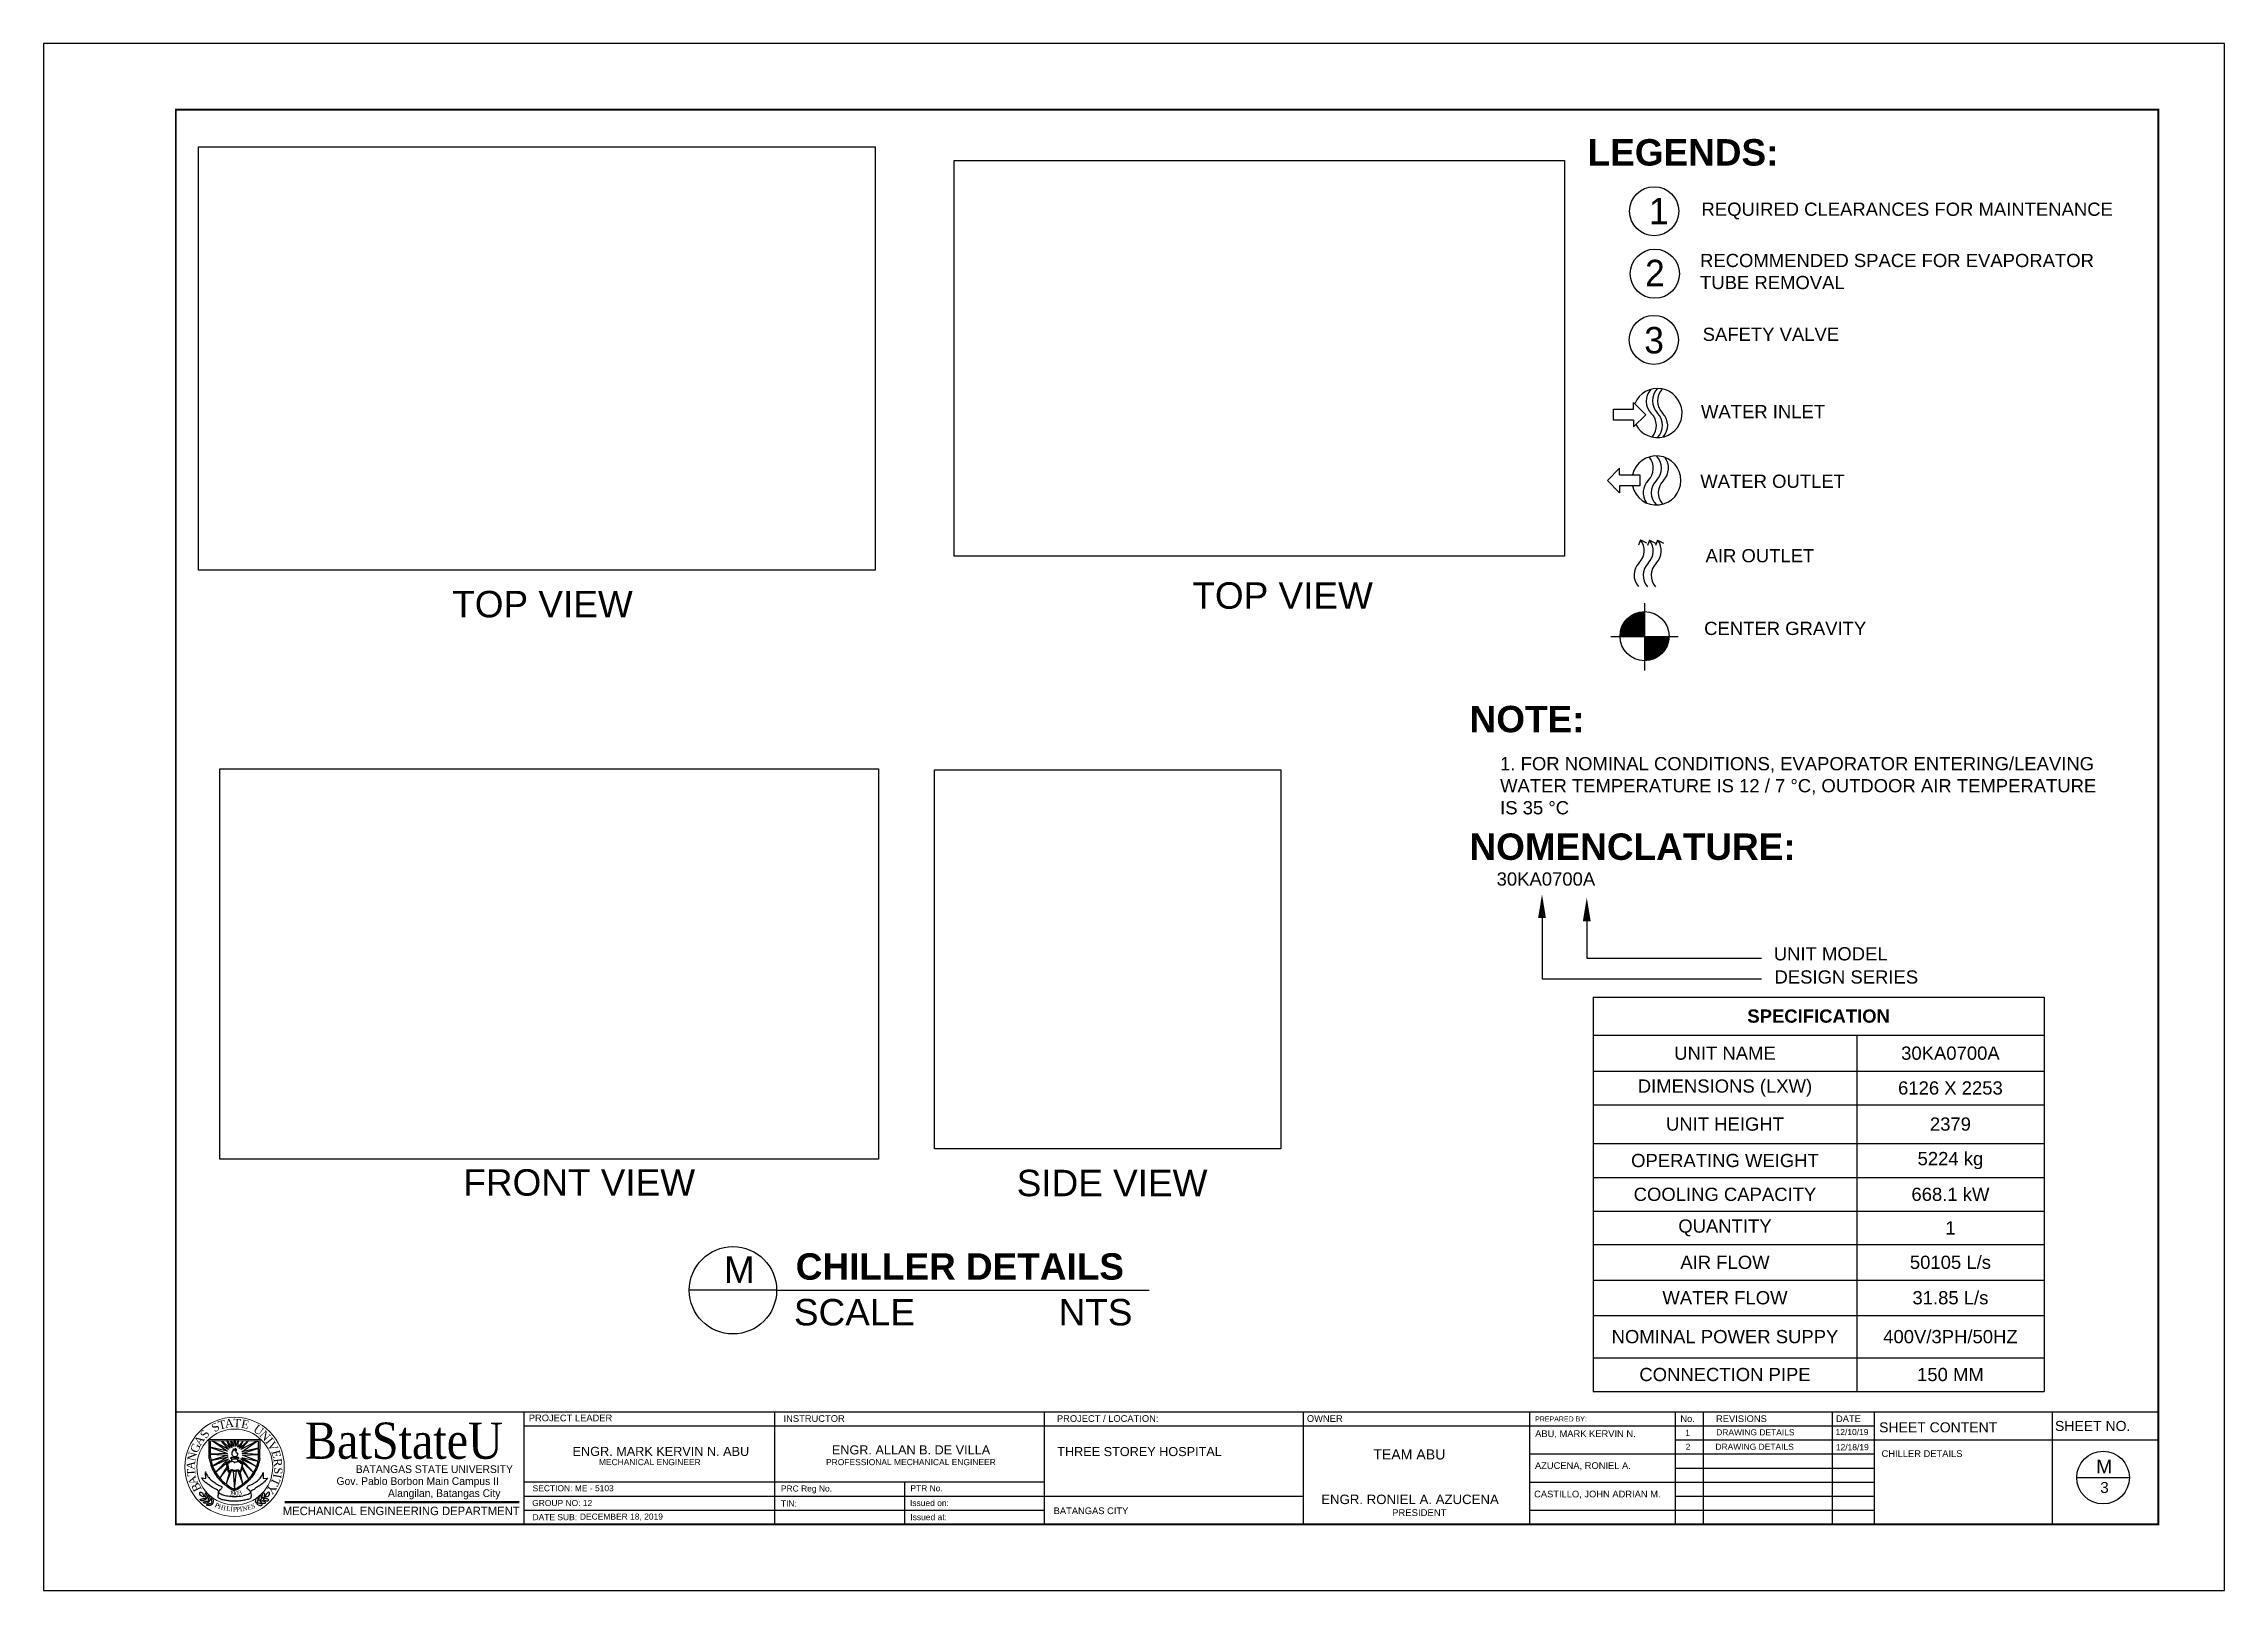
# Model space of a CAD drawing. Header units: inches. Extents: x 25 to 41.5, y 7 to 18.7.
import ezdxf
from ezdxf import colors
from ezdxf.entities.mleader import LeaderData, LeaderLine
from ezdxf.enums import TextEntityAlignment as Align
from ezdxf.math import Vec2, Vec3

# ---------------------------------------------------------------- set-up
doc = ezdxf.new("R2010")
doc.units = ezdxf.units.IN
doc.header["$MEASUREMENT"] = 0
for name, color, linetype in [('.1', 1, 'Continuous'), ('SHEET', 3, 'Continuous'), ('text', 7, 'Continuous'), ('WALL', 2, 'Continuous')]:
    doc.layers.add(name, color=color, linetype=linetype)
doc.layers.add('stair', color=134, linetype='Continuous', lineweight=0)
doc.layers.add('texts', color=2, linetype='Continuous', lineweight=18)
doc.styles.add('arial', font='arial.ttf')
doc.styles.add('CGOTHIC', font='GOTHIC.TTF')
doc.styles.add('GARAMOND', font='GARA.TTF')
picture_1 = doc.add_image_def('image1.png', size_in_pixel=(1247, 739))
picture_2 = doc.add_image_def('image2.png', size_in_pixel=(951, 595))
picture_3 = doc.add_image_def('image3.png', size_in_pixel=(496, 543))
picture_4 = doc.add_image_def('image4.png', size_in_pixel=(1120, 726))

msp = doc.modelspace()

# ---------------------------------------------------------------- texts
at = {"lineweight": 25, "insert": (36.65141615968012, 17.95686538709987), "char_height": 0.2, "attachment_point": 1, "style": 'arial'}
msp.add_mtext_dynamic_manual_height_columns('\\pt1.6;{\\fArial|b1|i0|c0|p34;LEGENDS:}', width=2.883156995807582, gutter_width=1, heights=[0], dxfattribs=at)
at = {"char_height": 0.2, "attachment_point": 1}
for s, width, insert in [('1', 0.5671678157688689, (37.11531388978447, 17.5125732665883)), ('2', 0.5327453635911468, (37.08614783319358, 17.04405984128007)), ('3', 0.7329607895416643, (37.07979127886881, 16.5358715001719))]:
    msp.add_mtext_dynamic_manual_height_columns(s, width=width, gutter_width=1, heights=[0], dxfattribs=dict(at, insert=insert))
at = {"attachment_point": 1, "style": 'arial'}
for s, width, insert, char_height in [('TOP VIEW', 1.456702337466169, (28.06082627718064, 14.53968746164035), 0.2), ('TOP VIEW', 1.456702337466169, (33.66083284999898, 14.60469770641813), 0.2), ('{\\fArial|b1|i0|c0|p34;NOTE:}', 0.9780261118344669, (35.75861298659722, 13.67009069903527), 0.2), ('\\A1;1. FOR NOMINAL CONDITIONS, EVAPORATOR ENTERING/LEAVING WATER TEMPERATURE IS 12 / 7 °C, OUTDOOR AIR TEMPERATURE IS 35 °C', 4.622287552997136, (35.98930149704677, 13.28262406498204), 0.1), ('{\\fArial|b1|i0|c0|p34;NOMENCLATURE:}', 0.9780261118344669, (35.75751014140055, 12.70490875184758), 0.2), ('30KA0700A', 0.6892277318010542, (35.9629236462513, 12.41026896300516), 0.1), ('UNIT MODEL', 2.471238590349316, (38.05985413226723, 11.84453514041566), 0.1), ('DESIGN SERIES', 2.471238590349316, (38.06531946668469, 11.66937497251373), 0.1), ('FRONT VIEW', 1.881223499175036, (28.14497046818852, 10.16500078439397), 0.2), ('SIDE VIEW', 1.456702337466169, (32.33153837989587, 10.16085296136251), 0.2), ('M', 0.03855321050775729, (30.11681105525346, 9.5052731661699), 0.2), ('{\\fArial|b1|i0|c0|p34;CHILLER DETAILS}', 2.594544892920311, (30.6598398942001, 9.529353618813147), 0.2), ('SCALE              NTS', 2.889607136853158, (30.64620684101786, 9.183506287194447), 0.2)]:
    msp.add_mtext_dynamic_manual_height_columns(s, width=width, gutter_width=1, heights=[0], dxfattribs=dict(at, insert=insert, char_height=char_height))
at = {"attachment_point": 1}
for s, insert, char_height, width, rotation in [('{\\fTimes New Roman|b0|i0|c0|p18;\\C1;T}', (26.28312500479075, 8.255624846610417), 0.06268075520643704, 4.931909760167424, 14.447989898607071), ('{\\fTimes New Roman|b0|i0|c0|p18;\\C1;A}', (26.33682963917869, 8.271741800712775), 0.06268075520643704, 4.931909760167425, 5.718517234941527), ('{\\fTimes New Roman|b0|i0|c0|p18;\\C1;T}', (26.40600033276297, 8.277510895141617), 0.06268075520643704, 0.05306801140137997, 356.815033537973), ('{\\fTimes New Roman|b0|i0|c0|p18;\\C1;E}', (26.4719190328031, 8.27272628358422), 0.06268075520643704, 4.931909760167424, 348.69044875446565), ('{\\fTimes New Roman|b0|i0|c0|p18;\\C1;G}', (26.0746616091829, 8.038671441262736), 0.06268075520643704, 4.931909760167425, 65.9347442672965), ('{\\fTimes New Roman|b0|i0|c0|p18;\\C1;A}', (26.10202128187217, 8.102976381967537), 0.06268075520643704, 4.931909760167425, 56.11039181025814), ('{\\fTimes New Roman|b0|i0|c0|p18;\\C1;S}', (26.14777076776755, 8.15730559825316), 0.06268075520643704, 4.931909760167425, 56.11039181025814), ('{\\fTimes New Roman|b0|i0|c0|p18;\\C1;S}', (26.23064422488534, 8.226246794989933), 0.06268075520643704, 4.931909760167424, 33.231794366287936), ('{\\fTimes New Roman|b0|i0|c0|p18;\\C1;U}', (26.5869365418435, 8.23806999222164), 0.06268075520643704, 4.931909760167424, 323.5012554582918), ('{\\fTimes New Roman|b0|i0|c0|p18;\\C1;N}', (26.64288495400007, 8.1953191865898), 0.06268075520643704, 4.931909760167425, 314.1356361302323), ('{\\fTimes New Roman|b0|i0|c0|p18;\\C1;I}', (26.6927725545807, 8.143126493270628), 0.06268075520643704, 4.931909760167425, 308.6454006477478), ('{\\fTimes New Roman|b0|i0|c0|p18;\\C1;V}', (26.71462080735188, 8.11500857161569), 0.06268075520643704, 4.931909760167424, 298.2001729969106), ('{\\fTimes New Roman|b0|i0|c0|p18;\\C1;A}', (26.04900024465684, 7.893630995422299), 0.06268075520643704, 4.931909760167425, 85.53704899705247), ('{\\fTimes New Roman|b0|i0|c0|p18;\\C1;N}', (26.05410556242265, 7.96584209443732), 0.06268075520643704, 4.931909760167425, 77.56161187675723), ('{\\fTimes New Roman|b0|i0|c0|p18;\\C1;E}', (26.75194710481543, 8.046593989063112), 0.06268075520643704, 4.931909760167424, 285.47867801445466), ('{\\fTimes New Roman|b0|i0|c0|p18;\\C1;R}', (26.76989898389076, 7.981506462978459), 0.06268075520643704, 4.931909760167424, 276.199548083418), ('{\\fTimes New Roman|b0|i0|c0|p18;\\C1;T}', (26.05743436120275, 7.840286940668179), 0.06268075520643704, 4.931909760167424, 94.26652166071801), ('{\\fTimes New Roman|b0|i0|c0|p18;\\C1;A}', (26.07974754647563, 7.768387762477673), 0.06268075520643704, 4.931909760167425, 110.36672786369311), ('{\\fTimes New Roman|b0|i0|c0|p18;\\C1;B}', (26.10992599919206, 7.717535189114969), 0.06268075520643704, 4.931909760167425, 115.18408197048826), ('{\\fTimes New Roman|b0|i0|c0|p18;\\C1;Y}', (26.73801075546345, 7.754862358912405), 0.06268075520643704, 4.931909760167424, 237.49397808523273), ('{\\fTimes New Roman|b0|i0|c0|p18;\\C1;T}', (26.76301947955704, 7.813311111582706), 0.06268075520643704, 4.931909760167424, 245.97798613378282), ('{\\fTimes New Roman|b0|i0|c0|p18;\\C1;I}', (26.77082840686086, 7.853916613519104), 0.06268075520643704, 4.931909760167425, 259.81080118950536), ('{\\fTimes New Roman|b0|i0|c0|p18;\\C1;S}', (26.77776050949257, 7.908048194716102), 0.06268075520643704, 4.931909760167424, 266.0585725361012), ('{\\fTimes New Roman|b0|i0|c0|p18;\\C1;P}', (26.27533700071405, 7.644577946910303), 0.03510122291560476, 4.931909760167424, 333.24497493074), ('{\\fTimes New Roman|b0|i0|c0|p18;\\C1;P}', (26.27631286603884, 7.644577946910303), 0.03510122291560476, 4.931909760167424, 333.24497493074), ('{\\fTimes New Roman|b0|i0|c0|p18;\\C1;H}', (26.29731206265734, 7.632165909969771), 0.03510122291560473, 4.931909760167424, 342.3689301798386), ('{\\fTimes New Roman|b0|i0|c0|p18;\\C1;I}', (26.333072861208, 7.620560653781567), 0.03510122291560473, 4.931909760167424, 350.74463181541375), ('{\\fTimes New Roman|b0|i0|c0|p18;\\C1;L}', (26.35471430605031, 7.617344578427364), 0.03510122291560473, 4.931909760167424, 350.69674362398143), ('{\\fTimes New Roman|b0|i0|c0|p18;\\C1;1}', (26.37868080475647, 7.734965746814154), 0.03510122291560473, 4.931909760167424, 350.69674362398143), ('{\\fTimes New Roman|b0|i0|c0|p18;\\C1;I}', (26.38397400403647, 7.611850376200763), 0.03510122291560473, 4.931909760167424, 357.8325323784422), ('{\\fTimes New Roman|b0|i0|c0|p18;\\C1;9}', (26.39225828185141, 7.731354748911585), 0.03510122291560476, 4.931909760167424, 359.89651961375097), ('{\\fTimes New Roman|b0|i0|c0|p18;\\C1;P}', (26.40159743763053, 7.61022834228207), 0.03510122291560476, 4.931909760167424, 359.89651961375097), ('{\\fTimes New Roman|b0|i0|c0|p18;\\C1;0}', (26.41828016183291, 7.730627963465381), 0.03510122291560476, 4.931909760167424, 359.89651961375097), ('{\\fTimes New Roman|b0|i0|c0|p18;\\C1;P}', (26.42374791400272, 7.609086420029925), 0.03510122291560476, 4.931909760167424, 7.5161810282442945), ('{\\fTimes New Roman|b0|i0|c0|p18;\\C1;3}', (26.4372568530078, 7.731043083938502), 0.03510122291560471, 4.93190976016742, 14.572685391935558), ('{\\fTimes New Roman|b0|i0|c0|p18;\\C1;I}', (26.45058916048271, 7.61035287512685), 0.03510122291560473, 4.931909760167424, 9.039111674845223), ('{\\fTimes New Roman|b0|i0|c0|p18;\\C1;N}', (26.46868411122597, 7.611944147757626), 0.03510122291560473, 4.93190976016742, 12.924469197241864), ('{\\fTimes New Roman|b0|i0|c0|p18;\\C1;E}', (26.50570993039929, 7.621287032897371), 0.03510122291560471, 4.93190976016742, 14.572685391935558), ('{\\fTimes New Roman|b0|i0|c0|p18;\\C1;S}', (26.53547589253236, 7.629866718994421), 0.03510122291560471, 4.93190976016742, 14.572685391935558)]:
    msp.add_mtext(s, dxfattribs=dict(at, insert=insert, char_height=char_height, width=width, rotation=rotation))
at = {"color": 250, "linetype": 'Continuous', "lineweight": 0, "insert": (26.77859409714549, 7.612387380220937), "char_height": 0.06382659808963995, "width": 1.94884296403582, "attachment_point": 1}
msp.add_mtext('{\\fCentury Gothic|b0|i0|c0|p34;\\C7;MECHANICAL ENGINEERING DEPARTMENT}', dxfattribs=at)
at = {"layer": 'SHEET', "color": 1, "style": 'arial'}
for s, height, p in [('M', 0.1037299659897135, (40.49955098753577, 7.863382728826579)), ('3', 0.08298397279177079, (40.52965014082116, 7.716017119685475))]:
    msp.add_text(s, height=height, dxfattribs=at).set_placement(p)
at = {"layer": 'text'}
for s, height, style, width, p in [('BatStateU', 0.2742873829948375, 'GARAMOND', 0.9999999927252612, (27.69510706218108, 7.974709588884124)), ('BATANGAS STATE UNIVERSITY', 0.05838356497347613, 'CGOTHIC', 0.999999992725142, (27.92547982293814, 7.867250883140954)), ('Gov. Pablo Borbon Main Campus II', 0.05838356497347613, 'CGOTHIC', 0.999999992725142, (27.79931543655545, 7.776651216805007)), ('Alangilan, Batangas City', 0.05838356497347613, 'CGOTHIC', 0.999999992725142, (28.00010101547747, 7.685388486294059))]:
    msp.add_text(s, height=height, dxfattribs=dict(at, style=style, width=width)).set_placement(p, align=Align.CENTER)
at = {"layer": 'text', "style": 'arial'}
for s, height, p in [('PROJECT LEADER', 0.05054, (28.64009192305144, 8.258518538780308)), ('INSTRUCTOR', 0.0505293901542983, (30.56782109200054, 8.254018266176999)), ('PROJECT / LOCATION:', 0.0505293901542983, (32.63582973229046, 8.254018266176999)), ('PROJECT / LOCATION:', 0.0505293901542983, (32.63582973229046, 8.254018266176999)), ('PROJECT / LOCATION:', 0.0505293901542983, (32.63582973229046, 8.254018266176999)), ('OWNER', 0.0505293901542983, (34.52731870906024, 8.254018266176999)), ('PREPARED BY: ', 0.03789704261572373, (36.25442955866021, 8.25694845900317)), ('No.', 0.0505293901542983, (37.35285009581122, 8.252723828726047)), ('REVISIONS', 0.0505293901542983, (37.62298302094774, 8.252723828726047)), ('DATE', 0.0505293901542983, (38.53066952131763, 8.252723828726047)), ('SHEET CONTENT', 0.07579408523144746, (38.85686580391649, 8.174730459209329)), ('SHEET NO.', 0.07579408523144746, (40.18760328751165, 8.185253193427442)), ('ABU, MARK KERVIN N.', 0.0505293901542983, (36.25442955866021, 8.139170219122306)), ('1', 0.04571391839654353, (37.39034993142431, 8.148145672053715)), ('2', 0.04571391839654353, (37.39339017654278, 8.042524050698153)), ('DRAWING DETAILS', 0.04571391839654353, (37.618696747309, 8.042842577165928)), ('DRAWING DETAILS', 0.04571391839654353, (37.62440157507444, 8.152069984199613)), ('12/10/19', 0.04571391839654353, (38.52768675006277, 8.153880281040244)), ('12/18/19', 0.04571391839654353, (38.52980992251977, 8.039785544835837)), ('ENGR. MARK KERVIN N. ABU', 0.0685708775948153, (28.97155690854544, 7.996434883147217)), ('MECHANICAL ENGINEER', 0.04571391839654353, (29.17043192386774, 7.926488234465054)), ('PROFESSIONAL MECHANICAL ENGINEER', 0.04571391839654353, (30.88919915654407, 7.926488234465054)), ('ENGR. ALLAN B. DE VILLA', 0.0685708775948153, (30.93331788932716, 8.007666338920657)), ('THREE STOREY HOSPITAL', 0.0685708775948153, (32.63831019269393, 7.995032620603795)), ('TEAM ABU', 0.07642200422795856, (35.02934217410967, 7.969419074940205)), ('AZUCENA, RONIEL A.', 0.0505293901542983, (36.25296205283868, 7.897917373240189)), ('CHILLER DETAILS', 0.0505293901542983, (38.87540048814395, 7.988449270933742)), ('SECTION: ME - 5103', 0.04571391839654353, (28.66906254307747, 7.729121487264237)), ('PRC Reg No.', 0.04571391839654353, (30.54767956505367, 7.726912070315151)), ('PTR No.', 0.04571391839654353, (31.5273379122753, 7.729121487264351)), ('GROUP NO: 12', 0.04571391839654353, (28.66599145535707, 7.617254402870557)), ('TIN:', 0.04571391839654353, (30.54767956505913, 7.613487212893901)), ('Issued on:', 0.04571391839654353, (31.52426682455513, 7.617254402870444)), ('BATANGAS CITY', 0.0505293901542983, (32.61132048519181, 7.556075096452886)), ('ENGR. RONIEL A. AZUCENA', 0.07153099595736923, (34.63567066393267, 7.632075436791737)), ('PRESIDENT', 0.05150231708930585, (35.17184882860766, 7.541601228451427)), ('CASTILLO, JOHN ADRIAN M.', 0.0505293901542983, (36.24645469549094, 7.68258372222979)), ('DATE SUB:', 0.04571391839654353, (28.66852596075074, 7.510321260422629)), ('DECEMBER 18, 2019', 0.04571391839654353, (29.02696386476674, 7.514711566807577)), ('Issued at:', 0.04571391839654353, (31.52683658912662, 7.510321260422515))]:
    msp.add_text(s, height=height, dxfattribs=at).set_placement(p)
at = {"layer": 'text', "char_height": 0.1, "attachment_point": 1, "style": 'arial'}
for s, insert in [('REQUIRED CLEARANCES FOR MAINTENANCE ', (37.5132987561054, 17.47672712299791)), ('RECOMMENDED SPACE FOR EVAPORATOR \\PTUBE REMOVAL', (37.50199635890884, 17.08907760208265)), ('SAFETY VALVE', (37.52206477803227, 16.53068773310592)), ('WATER INLET', (37.50910444450125, 15.94552397080915)), ('WATER OUTLET', (37.50387701936018, 15.41909803440396)), ('AIR OUTLET', (37.54340654515216, 14.85596680561589)), ('CENTER GRAVITY', (37.53312367786828, 14.3060247031559))]:
    msp.add_mtext_dynamic_manual_height_columns(s, width=4.481177210313064, gutter_width=1, heights=[0], dxfattribs=dict(at, insert=insert))

# ---------------------------------------------------------------- blocks, each defined once
blk = doc.blocks.new('*T8')
at = {"color": 0, "linetype": 'ByBlock', "lineweight": -2, "transparency": 16777216}
for p, q in [((0, 0), (3.411524582857126, 0)), ((0, 0), (0, -2.981718224724281)), ((3.411524582857126, 0), (3.411524582857126, -2.981718224724281)), ((0, -0.2876759577291814), (3.411524582857126, -0.2876759577291814)), ((1.994503112604733, -0.2876759577291814), (1.994503112604733, -2.981718224724281)), ((0, -0.5607889029125346), (3.411524582857126, -0.5607889029125346)), ((0, -0.8141222362458684), (3.411524582857126, -0.8141222362458684)), ((0, -1.107227760392448), (3.411524582857126, -1.107227760392448)), ((0, -1.365334779380641), (3.411524582857126, -1.365334779380641)), ((0, -1.618668112713975), (3.411524582857126, -1.618668112713975)), ((0, -1.872001446047308), (3.411524582857126, -1.872001446047308)), ((0, -2.140386916876908), (3.411524582857126, -2.140386916876908)), ((0, -2.408338044016604), (3.411524582857126, -2.408338044016604)), ((0, -2.728384891390947), (3.411524582857126, -2.728384891390947)), ((0, -2.981718224724281), (3.411524582857126, -2.981718224724281))]:
    blk.add_line(p, q, dxfattribs=at)
at = {"color": 0, "transparency": 16777216, "char_height": 0.1, "attachment_point": 5, "style": 'arial'}
for s, insert, width in [('{\\fArial|b1|i0|c0|p34;SPECIFICATION}', (1.70576229142857, -0.1438379788645907), 3.291524582857126), ('UNIT NAME', (0.9972515563023734, -0.424232430320858), 1.874503112604732), ('30KA0700A', (2.703013847730929, -0.424232430320858), 1.297021470252393), ('DIMENSIONS (LXW)', (0.9972515563023734, -0.6874555695792015), 1.874503112604732), ('6126 X 2253', (2.703013847730929, -0.6874555695792015), 1.297021470252393), ('UNIT HEIGHT', (0.9972515563023734, -0.960674998319158), 1.874503112604732), ('2379', (2.703013847730929, -0.960674998319158), 1.297021470252393), ('OPERATING WEIGHT', (0.9972515563023734, -1.236281269886545), 1.874503112604732), ('5224 kg', (2.703013847730929, -1.236281269886545), 1.297021470252393), ('COOLING CAPACITY', (0.9972515563023734, -1.492001446047309), 1.874503112604732), ('668.1 kW', (2.703013847730929, -1.492001446047309), 1.297021470252393), ('QUANTITY', (0.9972515563023734, -1.745334779380642), 1.874503112604732), ('1', (2.703013847730929, -1.745334779380642), 1.297021470252393), ('AIR FLOW', (0.9972515563023734, -2.00619418146211), 1.874503112604732), ('50105 L/s', (2.703013847730929, -2.00619418146211), 1.297021470252393), ('WATER FLOW', (0.9972515563023734, -2.274362480446758), 1.874503112604732), ('31.85 L/s', (2.703013847730929, -2.274362480446758), 1.297021470252393), ('NOMINAL POWER SUPPY', (0.9972515563023734, -2.568361467703776), 1.874503112604732), ('400V/3PH/50HZ', (2.703013847730929, -2.568361467703776), 1.297021470252393), ('CONNECTION PIPE', (0.9972515563023734, -2.855051558057616), 1.874503112604732), ('150 MM', (2.703013847730929, -2.855051558057616), 1.297021470252393)]:
    blk.add_mtext(s, dxfattribs=dict(at, insert=insert, width=width))

# ---------------------------------------------------------------- hatches: boundary and pattern name
at = {"true_color": 0x000000}
h = msp.add_hatch(color=18, dxfattribs=at)
h.dxf.hatch_style = 1
h.paths.add_polyline_path([(37.08213389839511, 14.38276276010414, 0.4142135623730951), (36.89638331422494, 14.19701217593397, 0.005574850203228751), (36.89642949482647, 14.19287043538523), (37.08213389839511, 14.19287043538523)])
h = msp.add_hatch(color=18, dxfattribs=at)
h.dxf.hatch_style = 1
h.paths.add_polyline_path([(37.08213389839511, 14.0112615917638, 0.407697266382397), (37.26783830196376, 14.19287043538523), (37.08213389839511, 14.19287043538523)])

# ---------------------------------------------------------------- linework, layer by layer
at = {"layer": '.1', "color": 0}
for p, q in [((41.46921676079415, 18.67930062591266), (24.96921676079415, 18.67930062591266)), ((24.96921676079415, 18.67930062591266), (24.96921676079415, 6.979300625912614)), ((41.46921676079415, 6.979300625912614), (41.46921676079415, 18.67930062591266)), ((24.96921676079415, 6.979300625912614), (41.46921676079415, 6.979300625912614))]:
    msp.add_line(p, q, dxfattribs=at)
at = {"layer": '.1', "linetype": 'Continuous', "ltscale": 0.5}
msp.add_line((30.49921073697243, 8.330321933774243), (30.49921073697243, 7.479300625912614), dxfattribs=at)
for p, q in [((36.84599947866791, 15.91381751624902), (36.99859555470498, 15.91381751624902)), ((36.84599947866791, 15.83105983119945), (36.84599947866791, 15.91381751624902)), ((36.99859555470498, 15.91381751624902), (36.99859555470498, 15.965224911879)), ((36.99859555470498, 15.965224911879), (37.09114715728875, 15.87243867372424)), ((37.09114715728875, 15.87243867372424), (36.99859555470498, 15.78012111337077)), ((36.99859555470498, 15.83105983119945), (36.84599947866791, 15.83105983119945)), ((36.99859555470498, 15.83105983119945), (36.99859555470498, 15.78012111337076)), ((36.80076715355525, 15.37520670927356), (36.89331875613902, 15.46752426962703)), ((36.89331875613902, 15.28242047111879), (36.80076715355525, 15.37520670927356)), ((36.89331875613902, 15.41658555179834), (36.89331875613902, 15.46752426962703)), ((36.89331875613902, 15.41658555179834), (37.04591483217609, 15.41658555179834)), ((37.04591483217609, 15.41658555179834), (37.04591483217609, 15.33382786674877)), ((37.04591483217609, 15.33382786674877), (36.89331875613902, 15.33382786674877)), ((36.89331875613902, 15.33382786674877), (36.89331875613902, 15.28242047111879)), ((37.05078884963554, 14.92662794072388), (37.03531945016775, 14.88549527587168)), ((37.05078884963554, 14.92662794072388), (37.09608917085826, 14.90220876613095)), ((37.11983529730959, 14.92432860308573), (37.10436589784181, 14.88319593823353)), ((37.11983529730959, 14.92432860308573), (37.16513561853231, 14.8999094284928)), ((37.18050424634082, 14.92403420368996), (37.16503484687303, 14.88290153883776)), ((37.18050424634082, 14.92403420368996), (37.22580456756354, 14.89961502909703)), ((37.08213389839511, 14.44797086998125), (37.08213389839511, 13.93777000078921)), ((37.33723433299114, 14.19287043538523), (36.82703346379909, 14.19287043538523)), ((37.00499719588736, 11.76054391918519), (37.9675563710264, 11.76054391918519)), ((36.66627843828829, 11.60631882014106), (37.9675563710264, 11.60631882014106)), ((30.51526580551194, 9.249157207252452), (29.85471887005156, 9.249157207252452)), ((30.51526580551194, 9.249157207252452), (33.33299701281035, 9.249157207252452)), ((26.2228878291549, 7.977506498646548), (26.2228878291549, 8.121538545064581)), ((26.23103395999334, 7.983250818952556), (26.23103395999334, 8.111058583832445)), ((26.36898656527097, 8.045094010622492), (26.24632981299175, 8.111058583832445)), ((26.24632981299175, 8.111058583832445), (26.35996763470126, 8.032475184702193)), ((26.31938269837707, 8.111058583832445), (26.31397154102484, 8.105484854738606)), ((26.31397154102484, 8.105484854738606), (26.36898656527097, 8.045094010622492)), ((26.3789069366681, 8.054107649667898), (26.31938269837707, 8.111058583832445)), ((26.36086957800632, 8.111058583832445), (26.35635986148264, 8.111058583832445)), ((26.35635986148264, 8.111058583832445), (26.3789069366681, 8.054107649667898)), ((26.39243558376126, 8.060417196998841), (26.36086957800632, 8.111058583832445)), ((26.39243558376126, 8.111058583832445), (26.38288765524527, 8.108084502706205)), ((26.38288765524527, 8.108084502706205), (26.39243558376126, 8.060417196998841)), ((26.40596372837791, 8.067628108235098), (26.39243558376126, 8.111058583832445)), ((26.40957150159448, 8.111058583832445), (26.40596372837791, 8.067628108235098)), ((26.42219770290814, 8.111058583832445), (26.40957150159448, 8.111058583832445)), ((26.43843167743859, 8.111058583832445), (26.42219770290814, 8.068529472139275)), ((26.42219770290814, 8.068529472139275), (26.42219770290814, 8.111058583832445)), ((26.47811467045818, 8.111058583832445), (26.43843167743859, 8.062219924808218)), ((26.43843167743859, 8.062219924808218), (26.44474477809382, 8.111058583832445)), ((26.44474477809382, 8.111058583832445), (26.43843167743859, 8.111058583832445)), ((26.51960155008743, 8.111058583832445), (26.45195982205456, 8.053206285762926)), ((26.45195982205456, 8.053206285762926), (26.47811467045818, 8.111058583832445)), ((26.5881447189509, 8.111058583832445), (26.46188069592773, 8.044192646717747)), ((26.46188069592773, 8.044192646717747), (26.51960155008743, 8.111058583832445)), ((26.46819379658365, 8.027067001275427), (26.5881447189509, 8.111058583832445)), ((26.59629738196696, 7.982167418264439), (26.59629738196696, 8.111058583832445)), ((26.60444351280381, 7.977506498646548), (26.60709105557254, 8.120819217943207)), ((26.35996763470126, 8.032475184702193), (26.22739051102377, 8.061318560903587)), ((26.22739051102377, 8.061318560903587), (26.35996763470126, 8.01534927051624)), ((26.36357490544339, 8.000927716786904), (26.23541593377155, 7.961952564305747)), ((26.23541593377155, 7.961952564305747), (26.36447684874798, 7.990111349933258)), ((26.35996763470126, 8.01534927051624), (26.23550749828888, 8.009941355832197)), ((26.23550749828888, 8.009941355832197), (26.36357490544339, 8.000927716786904)), ((26.36447684874798, 7.990111349933258), (26.24778586825761, 7.918438142444401)), ((26.24778586825761, 7.918438142444401), (26.36898656527097, 7.973887068394433)), ((26.36898656527097, 7.973887068394433), (26.26990134220119, 7.872647651751194)), ((26.26990134220119, 7.872647651751194), (26.37800549584045, 7.963070701540559)), ((26.34979169303216, 7.939471440918382), (26.36264934579555, 7.880402678085701)), ((26.35975709751693, 7.938214395966824), (26.36939809260622, 7.883293277416769)), ((26.39069771510441, 7.975149531924544), (26.39069771510441, 7.958383286745729)), ((26.43712505551622, 7.973147042153514), (26.43712505551622, 7.956387332744598)), ((26.55619839111415, 7.870613011989676), (26.45105787875019, 7.965774793253772)), ((26.47207441393272, 7.933396640834061), (26.45857692031387, 7.882329565144104)), ((26.57919928159077, 7.917515437882443), (26.46188069592773, 7.973887068394433)), ((26.46188069592773, 7.973887068394433), (26.55619839111415, 7.870613011989676)), ((26.46387954298422, 7.879438965813037), (26.4796285255091, 7.939915744478967)), ((26.59629738196696, 8.055009013571961), (26.46819379658365, 8.027067001275427)), ((26.46819379658365, 7.984703166505696), (26.57919928159077, 7.917515437882443)), ((26.46819379658365, 7.984703166505696), (26.59073777760278, 7.956677469425571)), ((26.47180156980227, 8.013546542706635), (26.59629738196696, 8.055009013571961)), ((26.59629738196696, 8.008138628023161), (26.47180156980227, 8.013546542706635)), ((26.47360495393565, 8.000927716786904), (26.59629738196696, 8.008138628023161)), ((26.59073777760278, 7.956677469425571), (26.47360495393565, 8.000927716786904)), ((26.16519419154753, 7.831489305003615), (26.19576001769934, 7.825149518901398)), ((26.19576001769934, 7.825149518901398), (26.19399853676356, 7.870962421132035)), ((26.35545791817896, 7.912594860373574), (26.30368207885141, 7.826917754449013)), ((26.30368207885141, 7.826917754449013), (26.3572618047877, 7.899074401806033)), ((26.35049061051797, 7.783131508580354), (26.3915336404562, 7.885554211980988)), ((26.37620160923103, 7.87654057293615), (26.35049061051797, 7.783131508580354)), ((26.40235595515975, 7.882850120267662), (26.41366567097936, 7.743601050942274)), ((26.41366567097936, 7.743601050942274), (26.427608860259, 7.883751484171952)), ((26.43933362074227, 7.882850120267662), (26.47569802445634, 7.782214738756565)), ((26.47569802445634, 7.782214738756565), (26.45556759527182, 7.877441936840327)), ((26.46909573988916, 7.904482585233026), (26.51955904065204, 7.822435802216759)), ((26.51955904065204, 7.822435802216759), (26.47450689724002, 7.916200315991986)), ((26.62921426828171, 7.871355505279652), (26.63108981201464, 7.826376489925664)), ((26.63108981201464, 7.826376489925664), (26.66109701062538, 7.827362326444572))]:
    msp.add_line(p, q)
for centre, radius in [((37.15523997400648, 17.41155364000889), 0.1857505841701698), ((37.15976649171093, 16.93887194462462), 0.1857505841701698), ((37.15269880259137, 16.43813493058044), 0.1857505841701698), ((37.08213389839511, 14.19701217593397), 0.1857505841701698), ((30.18499233778175, 9.249157207252452), 0.3302734677301942)]:
    msp.add_circle(centre, radius)
for centre, radius, start, end in [((37.18017770548402, 15.88484475381281), 0.1857505841701698, 207.9975676436096, 157.6651816244068), ((37.22627269873258, 15.975248635846), 0.1313454976760864, 137.8622898246456, 224.999990852897), ((37.2730529975691, 15.97772004589789), 0.1313454976760864, 134.9999999999999, 224.9999908528971), ((37.2730529975691, 15.97772004589789), 0.1313454976760864, 134.9999999999999, 224.999990852897), ((37.31152329515078, 15.97772003288086), 0.1313454976760864, 137.0426242354785, 224.999990852897), ((37.31152327877567, 15.97772003288086), 0.1313454976760864, 137.0426226379498, 224.9999908528971), ((37.31152327877567, 15.97772003288086), 0.1313454976760864, 137.0426226379498, 224.9999908528971), ((37.04052205525332, 15.78949805167583), 0.1313455396139585, 319.1169665399971, 44.99999544597583), ((37.08730235408984, 15.79196946172772), 0.1313455396139585, 315.0000182942063, 44.99999544597583), ((37.08730235408984, 15.79196946172772), 0.1313455396139585, 315.0000182942063, 44.99999544597583), ((37.12577265167153, 15.79196944871069), 0.1313455396139585, 318.0794494911993, 44.99999544597583), ((37.12577263529641, 15.79196944871069), 0.1313455396139585, 318.0794465564405, 44.99999544597583), ((37.12577263529641, 15.79196944871069), 0.1313455396139585, 318.0794465564405, 44.99999544597583), ((37.17178282426143, 15.37520670927356), 0.1857505841701698, 192.8715228018259, 167.1284771981741), ((37.01709613682831, 15.46808200809464), 0.1313454976760927, 315.0000070090298, 40.18338260594914), ((37.07890753217634, 15.46808200809464), 0.1313454976760927, 315.0000070090298, 44.99999999999838), ((37.13178312347505, 15.46821008433235), 0.1313454976760927, 315.0000070090298, 38.53704760717431), ((37.20284676644447, 15.28233142392447), 0.1313455298112556, 135.0000028535213, 215.8181830531316), ((37.2646581617925, 15.28233142392447), 0.1313455298112556, 135.0000028535213, 224.9999859819412), ((37.31753375309121, 15.28245950016218), 0.1313455298112556, 135.0000028535213, 221.4183906574079), ((36.94804968241827, 14.84479699743663), 0.1313454976760927, 315.0000070090298, 38.53704760717431), ((37.01709613009232, 14.84249765979848), 0.1313454976760927, 315.0000070090298, 38.53704760717431), ((37.07776507912354, 14.84220326040271), 0.1313454976760927, 315.0000070090298, 38.53704760717431), ((37.13380031203442, 14.65904641326646), 0.1313455298112556, 135.0000028535213, 221.4183906574079), ((37.20284675970848, 14.65674707562831), 0.1313455298112556, 135.0000028535213, 221.4183906574079), ((37.2635157087397, 14.65645267623254), 0.1313455298112556, 135.0000028535213, 221.4183906574079)]:
    msp.add_arc(centre, radius, start, end)
for points in [[(26.22288782915467, 7.977506498646662), (26.23458344606803, 7.927595615762456), (26.25893440786245, 7.871711591169159), (26.29230379775169, 7.824841205620586), (26.35904358248087, 7.764450361503791), (26.40413773285178, 7.73831107701595), (26.41315666342126, 7.735606985302283)], [(26.23103395999311, 7.983250818952556), (26.24272957690374, 7.933339936068805), (26.26708053869862, 7.877455911474712), (26.30044992858785, 7.830585525926026), (26.36718971331612, 7.770194681809343), (26.41228386368863, 7.744055397321617), (26.4213027942597, 7.741351305607722)], [(26.34979169303193, 7.939471440918496), (26.34964427804908, 7.945894263677118), (26.35910553422815, 7.947261945703403), (26.36940814211272, 7.95119360620366), (26.38194138547925, 7.957456392258777), (26.39069771510418, 7.958383286745843), (26.39069771510418, 7.962274147392108)], [(26.59629738196696, 7.983250818952556), (26.58460176505588, 7.933339936068805), (26.56025080325986, 7.877455911474712), (26.52688141337245, 7.830585525926026), (26.46014162864282, 7.770194681809343), (26.41504747827122, 7.744055397321617), (26.40602854770174, 7.741351305607722)], [(26.60444351280358, 7.977506498646662), (26.59274789589159, 7.927595615762456), (26.56839693409739, 7.871711591169159), (26.53502754420771, 7.824841205620586), (26.46828775947989, 7.764450361503791), (26.42319360910693, 7.73831107701595), (26.41417467853904, 7.735606985302283)], [(26.47943332784286, 7.939166176941043), (26.47738708610842, 7.946375851071124), (26.46726371465917, 7.943967107875196), (26.46147921810126, 7.94685770720649), (26.45714084568141, 7.952157049733032), (26.45087447523571, 7.956011092593698), (26.4455718525665, 7.959865404197089), (26.43712505551599, 7.959865404197089)], [(26.36264934579555, 7.880402678085701), (26.37084421674496, 7.874513713494579), (26.37952096158148, 7.876540572936264), (26.38530596061383, 7.88270365535196), (26.39153364045598, 7.885554211980988), (26.40024907589674, 7.885554211980988), (26.4069978227065, 7.884148955017153), (26.41374656951558, 7.880776768292307), (26.42483368874451, 7.883185511488009), (26.43158243555223, 7.885112667289704), (26.43933362074227, 7.882850120267776), (26.45556759527159, 7.877441936840441), (26.46387954298422, 7.879438965813037)], [(26.36939809260599, 7.883293277416769), (26.37855671133053, 7.883293277416769), (26.3800028354695, 7.887147320277549), (26.38626970839033, 7.890519775744778), (26.39687495373147, 7.892928518939797), (26.4069978227065, 7.888110763807262), (26.41326419315197, 7.887147320277549), (26.42145906410184, 7.887629176414165), (26.42772593702222, 7.890519775744778), (26.43688455574767, 7.89148321927415), (26.44266905230444, 7.891001363138329), (26.44797167497342, 7.887147320277549), (26.45086392325362, 7.884738577082416), (26.45857692031365, 7.882329565144218)], [(26.17876811803382, 7.687071370050589), (26.16066367380841, 7.693551332116371), (26.15228711702326, 7.706511256248731), (26.15120624063985, 7.719201301704729), (26.15282755521417, 7.721361376145168), (26.16390630295524, 7.720281338925005), (26.17498505069631, 7.71029138652078), (26.17930855622541, 7.70057131279269), (26.180659416526, 7.691391518932832), (26.180659416526, 7.686801491373771), (26.17957854014304, 7.686801491373771), (26.17714680346154, 7.689231444491028), (26.17687634918872, 7.689231444491028)], [(26.19634574480148, 7.66859804778538), (26.18610295628065, 7.660830982460865), (26.17150852692822, 7.657755181562479), (26.16247063084603, 7.658093779549844), (26.15521345024951, 7.662531139718666), (26.15495889065988, 7.665438706311861), (26.16200167112203, 7.669884210023483), (26.16897762900277, 7.672520956899334), (26.17753345182638, 7.673830573545715), (26.1808273283869, 7.674793973442419), (26.18728093483838, 7.673103112882345), (26.19579684895876, 7.668437505582332), (26.19611823113183, 7.667338695826501)], [(26.21931366239329, 7.64888828290951), (26.20907087387246, 7.64112121758545), (26.19447644452003, 7.638045416687405), (26.18543854843739, 7.638384014675225), (26.17818136784132, 7.642821374843251), (26.17792680825283, 7.645728941436445), (26.18496958871452, 7.650174445148977), (26.19194554659458, 7.652811192023918), (26.20050136941683, 7.654120808670186), (26.20379524597939, 7.655084208567686), (26.2102488524302, 7.653393348007612), (26.21876476655058, 7.648727740707031), (26.21908614872297, 7.647628930951313)], [(26.20087481515026, 7.674641536755061), (26.20545419393926, 7.686652836033076), (26.2043093492419, 7.701523856505091), (26.20144723749905, 7.71010328134399), (26.19515106201885, 7.715822984989686), (26.1922889502726, 7.715251093002607), (26.18999926087855, 7.707243560150218), (26.1894268385318, 7.699807919285703), (26.19057168322757, 7.691228494446349), (26.19057168322757, 7.687796620007575), (26.19400621732035, 7.682077177619803), (26.20087481515026, 7.675213428742254), (26.20201965984671, 7.675213428742254)], [(26.24444333274988, 7.631068191284939), (26.2342005442286, 7.623301125961106), (26.2196061148764, 7.620225325062833), (26.21056821879534, 7.62056392305054), (26.20331103819814, 7.625001283218225), (26.20305647860852, 7.627908849811874), (26.21009925907134, 7.632354353524406), (26.21707521695095, 7.634991100399347), (26.22563103977387, 7.636300717045842), (26.2289249163353, 7.63726411694266), (26.23537852278656, 7.635573256383267), (26.24389443690671, 7.630907649082346), (26.24421581908024, 7.629808839326742)], [(26.22384273274139, 7.654931771880442), (26.22842211153221, 7.666943071158229), (26.22727726683371, 7.681814091629903), (26.22441515509087, 7.690393516469484), (26.21811897960907, 7.696113220114384), (26.21525686786623, 7.695541328127419), (26.21296717847173, 7.68753379527503), (26.21239475612248, 7.680098154410402), (26.21353960081939, 7.671518729571616), (26.21353960081939, 7.668086855132955), (26.21697413491285, 7.662367412744388), (26.22384273274139, 7.65550366386752), (26.22498757743966, 7.65550366386752)], [(26.24897240309753, 7.637111680255302), (26.25355178188721, 7.649122979533203), (26.2524069371903, 7.663994000005445), (26.24954482544541, 7.672573424844231), (26.24324864996566, 7.678293128489813), (26.24038653822237, 7.677721236502848), (26.23809684882809, 7.669713703650459), (26.23752442647907, 7.662278062785944), (26.23866927117734, 7.653698637947159), (26.23866927117734, 7.650266763508043), (26.24210380526853, 7.644547321119816), (26.24897240309753, 7.637683572243063), (26.25011724779466, 7.637683572243063)], [(26.57769157865965, 7.63987114457062), (26.57361843712494, 7.652063418290695), (26.57538408734246, 7.666873563413887), (26.57860243024658, 7.675325810639251), (26.58513225915391, 7.680777248056174), (26.58796795510722, 7.680086181824763), (26.58992082048968, 7.671989912517219), (26.59018183338145, 7.664536839681986), (26.5886792556708, 7.656012787817971), (26.58853575760355, 7.652583914757301), (26.58486507833237, 7.647013083638157), (26.57771549136356, 7.640442536404279), (26.5765716479014, 7.640490406163494)], [(26.58196398972115, 7.633643565516749), (26.59187305351776, 7.62545500794532), (26.60632610972522, 7.621771655454253), (26.61537025953731, 7.621732052865795), (26.62280663406597, 7.625862085475873), (26.62318254604367, 7.628756465247633), (26.61633180618452, 7.633492563144941), (26.60947220033864, 7.636418691996241), (26.60097861951141, 7.638084910673442), (26.59772790659059, 7.639185195939362), (26.59120924370478, 7.637765660856857), (26.58250569271974, 7.633460212559939), (26.58213864672922, 7.632375801834186)], [(26.60354438884411, 7.656624896488424), (26.59947124730826, 7.66881717020884), (26.60123689752669, 7.68362731533135), (26.60445524043104, 7.692079562557055), (26.61098506933769, 7.697530999974546), (26.61382076529259, 7.696839933742339), (26.61577363067505, 7.688743664434682), (26.61603464356591, 7.681290591600018), (26.61453206585617, 7.672766539736116), (26.61438856778756, 7.669337666674878), (26.61071788851683, 7.663766835556189), (26.60356830154848, 7.657196288322311), (26.60242445808473, 7.657244158081639)], [(26.60781679990652, 7.650397317434326), (26.61772586370404, 7.642208759862896), (26.63217891990877, 7.638525407372626), (26.64122306972178, 7.638485804784167), (26.64865944424929, 7.642615837393905), (26.64903535622585, 7.645510217165096), (26.64218461636875, 7.650246315062518), (26.63532501052401, 7.65317244391359), (26.62683142969541, 7.654838662590791), (26.62358071677301, 7.655938947857166), (26.61706205388901, 7.654519412774434), (26.6083585029042, 7.650213964477516), (26.60799145691368, 7.649129553751649)], [(26.62731635035931, 7.675357059087773), (26.62324320882323, 7.687549332807848), (26.62500885904257, 7.702359477930813), (26.628227201946, 7.71081172515629), (26.63475703085311, 7.716263162573213), (26.63759272680778, 7.715572096341802), (26.63954559218911, 7.707475827034258), (26.63980660508156, 7.700022754199708), (26.63830402737182, 7.691498702334897), (26.63816052930162, 7.688069829274454), (26.6344898500318, 7.682498998155879), (26.62734026306367, 7.675928450921091), (26.6261964196006, 7.675976320681102)], [(26.63158876142057, 7.669129480033789), (26.64149782521878, 7.660940922462359), (26.65595088142442, 7.657257569972089), (26.66499503123765, 7.65721796738363), (26.67243140576517, 7.661347999992799), (26.67280731774264, 7.664242379764445), (26.66595657788417, 7.668978477662094), (26.6590969720383, 7.671904606513053), (26.65060339121061, 7.673570825191049), (26.64735267828934, 7.674671110456401), (26.6408340154058, 7.673251575373669), (26.63213046441916, 7.668946127076637), (26.63176341842887, 7.667861716351112)], [(26.64992344646936, 7.6868516673279), (26.66828300601929, 7.692568955340093), (26.67719413447986, 7.705167293590179), (26.67880467851938, 7.717801045817041), (26.6772751017682, 7.720027023691145), (26.66616088310576, 7.719411170266071), (26.65467411129845, 7.709893193905586), (26.64994795836498, 7.700362401085258), (26.64821444180285, 7.691247119455156), (26.64802251750581, 7.68666110614798), (26.64910244859703, 7.686615911116391), (26.65163366299254, 7.688942060108374), (26.65190388073717, 7.688930751516963)]]:
    msp.add_spline(points, degree=3)
for points, end_tangent in [([(26.35975709751671, 7.938214395966824), (26.37229034088301, 7.944959038159354), (26.3809670857209, 7.952667123880346), (26.38964383055742, 7.955076135818544), (26.39832107786975, 7.956039579347916), (26.4069978227065, 7.952667123880346), (26.41037194487268, 7.948331493626242), (26.41374656951558, 7.945922481688385), (26.41856681582141, 7.950258380685781), (26.42965393504898, 7.952667123880346), (26.44025918038989, 7.954594279682723), (26.45182817350502, 7.949294937155955), (26.4595411705655, 7.94158658269167), (26.46918166317852, 7.938214395966824), (26.47207441393249, 7.939659695632699), (26.47207441393249, 7.933396640834061)], (0, -0.9999999999999999)), ([(26.38839417429182, 7.986724651088124), (26.40297249244855, 7.985926484482647), (26.41815026373393, 7.985327725156466), (26.42833543965713, 7.985527132436218), (26.43732170932623, 7.986525243808146), (26.44231480716263, 7.986125891762626), (26.44251428988906, 7.981335817155227), (26.44251428988906, 7.977344177896143), (26.44071693545862, 7.973751621940309), (26.43652327595015, 7.973152862614015), (26.42813545445534, 7.972354427265358), (26.41355713629815, 7.972354427265358), (26.39618254265912, 7.971955343962449), (26.39178940042444, 7.974549788546469), (26.38679680506363, 7.977743261199393), (26.38819469156539, 7.98692432711151), (26.38819469156539, 7.987922169740372)], (-0.9999999999999999, 0))]:
    msp.add_spline(points, degree=3, dxfattribs=dict(end_tangent=end_tangent))
at = {"start_tangent": (-0.9999999999999999, 0)}
msp.add_spline([(26.41255319049111, 7.990006540176509), (26.40117011326612, 7.996193809458973), (26.39517909932789, 8.005574282651523), (26.39517909932789, 8.015952867216114), (26.39517909932789, 8.023936414476097), (26.3975754044082, 8.02812772975743), (26.39997221196455, 8.036111277017866), (26.40356692082202, 8.035312841669665), (26.40476482212426, 8.043296388929875), (26.40716162968084, 8.049283982188953), (26.41035687061236, 8.044892990884236), (26.41654736727588, 8.039304749671473), (26.42134047991163, 8.039304749671473), (26.42094101198546, 8.045691426233233), (26.41874418963158, 8.051479343469609), (26.41914365755753, 8.053475297470627), (26.42493518876933, 8.048485546840183), (26.42493518876933, 8.043895148255487), (26.42593360734605, 8.039504156951224), (26.42593360734605, 8.03471408234337), (26.42413625291789, 8.027329294408545), (26.42852989762793, 8.020543265800015), (26.43392196091514, 8.0207429418234), (26.43731668457218, 8.011961227956917), (26.43631826599545, 8.004775847302753), (26.43112618790821, 7.994996290807293), (26.42613359254784, 7.990804706782669), (26.41994259340851, 7.989607188130421), (26.41235370776627, 7.989607188130421), (26.41275317569199, 7.989607188130421)], degree=3, dxfattribs=at)
for points, knots in [([(26.66109701061652, 7.827362326444572), (26.66175642159584, 7.827383990295047), (26.66579535509737, 7.8266232058089), (26.64291599488894, 7.805170186803579), (26.62892842623847, 7.786744400292704), (26.60026849058005, 7.770865942594909), (26.57385348346025, 7.75308343809921), (26.5545244410178, 7.73751735130007), (26.53365415150307, 7.730695495092945), (26.53791271890833, 7.70900712236697), (26.54308263598983, 7.691723681028279), (26.53085500938647, 7.670601475888461), (26.50565052989265, 7.665833814491847), (26.47278932702335, 7.657312146232343), (26.43238370424916, 7.65422717002285), (26.39286298043208, 7.653251379033108), (26.35778547282513, 7.658625016071014), (26.32684281874896, 7.661921714138415), (26.30449492268195, 7.669939700887298), (26.29237645604036, 7.679079269086614), (26.28801608469104, 7.687262811634909), (26.29158043417812, 7.702003129053409), (26.29469071729005, 7.716576689376424), (26.28966045229078, 7.741719465502101), (26.2539056911142, 7.749097141476895), (26.22664448814891, 7.772201599292075), (26.20125291908477, 7.791840559073179), (26.17956692305648, 7.80665219339447), (26.17221347331048, 7.821174685104651), (26.16030933159487, 7.832392671064881), (26.1649478905677, 7.831777709002253), (26.16981685329807, 7.830530499356527)], [1.525095656157899, 1.525095656157899, 1.525095656157899, 1.525095656157899, 1.532073439714945, 1.584611653445307, 1.633557699203474, 1.698069394868759, 1.768711422982009, 1.823631015308407, 1.856154234178382, 1.874433490199606, 1.942755212561803, 1.959564091195693, 2.013837299675208, 2.081715660362138, 2.16866491017215, 2.253261208395837, 2.318126109263639, 2.380395805849081, 2.439478836986802, 2.457200355228811, 2.47009170078436, 2.492272387439186, 2.543517825134331, 2.560296933448299, 2.63925905372425, 2.721631091937967, 2.780104208351207, 2.83264790874378, 2.871086442014402, 2.885372415228334, 2.911144755596124, 2.911144755596124, 2.911144755596124, 2.911144755596124]), ([(26.1967088619345, 7.87575423102065), (26.18832522322469, 7.87575423102065), (26.2087127501955, 7.848651391894109), (26.2182989548815, 7.829836925822732), (26.24421261189042, 7.806821536911329), (26.27328560620259, 7.789839108288774), (26.29220324137901, 7.770647833954158), (26.32264874895833, 7.765751275483225), (26.31542115481676, 7.750359309801397), (26.30752580324366, 7.742075947269413), (26.2969741004718, 7.735667055482267), (26.28880150636911, 7.719320810603662), (26.31450006530218, 7.704767624317455), (26.34384772229311, 7.696324474963021), (26.38015701701039, 7.690017787017709), (26.40996905362596, 7.690399039960411), (26.44500401732404, 7.689802998872082), (26.48403162280425, 7.694483886263569), (26.51641301357819, 7.707655977686827), (26.53412175582781, 7.718140881059625), (26.53416220192645, 7.729466605045999), (26.52463912898435, 7.736390558606544), (26.51854840873563, 7.744841831206472), (26.50755313567362, 7.750591129917652), (26.51090511113586, 7.761940147765799), (26.52098287388964, 7.773969179785226), (26.54388400878844, 7.777627553761121), (26.56771793969352, 7.79459715499398), (26.59035769615167, 7.810115993449458), (26.60733780609741, 7.827296144942565), (26.61781391910569, 7.842897662040386), (26.62703862026211, 7.854503894085596), (26.62923190607427, 7.869340681371895), (26.62921426828171, 7.871355505278515)], [0, 0, 0, 0, 0.05015677469219555, 0.09732988766647072, 0.1694151139278983, 0.2384692306494788, 0.2973822676683504, 0.3451903182396956, 0.3616090209925562, 0.3847529242964197, 0.4154017067456758, 0.4352101649147582, 0.4800821809355452, 0.5490858808861575, 0.6375930781833767, 0.6923967532031811, 0.7281811549174904, 0.8475461255036302, 0.9203779007532701, 0.9448798244669602, 0.9592911423911742, 0.9797220685047265, 1.010309388920202, 1.0239692014398, 1.04625377209704, 1.066064239801861, 1.119080784730223, 1.173808363987066, 1.241086004031144, 1.282544166848485, 1.318293235418971, 1.350594180699833, 1.379884751441026, 1.379884751441026, 1.379884751441026, 1.379884751441026]), ([(26.19402573070312, 7.874734049527532), (26.19479204889768, 7.875621350697529), (26.19617949473496, 7.876233218008664), (26.19827619439144, 7.876199664912846), (26.19860319411151, 7.876194431997064)], [3.048467652411605, 3.048467652411605, 3.048467652411605, 3.048467652411605, 3.058869043701317, 3.060790980851063, 3.060790980851063, 3.060790980851063, 3.060790980851063]), ([(26.40917946072619, 7.79883679802343), (26.41118642533667, 7.798518146333308), (26.41470349974367, 7.797959730056945), (26.4172418587421, 7.798206847277342), (26.41915582362213, 7.798785503789517)], [0, 0, 0, 0, 0.01145534241193477, 0.02007473945295952, 0.02007473945295952, 0.02007473945295952, 0.02007473945295952]), ([(26.40917946072619, 7.795405487845855), (26.41118642533667, 7.795086836156642), (26.41470349974367, 7.794528419880052), (26.4172418587421, 7.79477553710079), (26.41915582362213, 7.795354193612738)], [0, 0, 0, 0, 0.01145534241193477, 0.02007473945295952, 0.02007473945295952, 0.02007473945295952, 0.02007473945295952]), ([(26.41011669475444, 7.787297253774668), (26.41180431030585, 7.787560860096946), (26.41461518821831, 7.78795976488037), (26.41676879349785, 7.787817700229752), (26.41803399683369, 7.78750942431985)], [0.001785475800253517, 0.001785475800253517, 0.001785475800253517, 0.001785475800253517, 0.01145534241193477, 0.01823655825535834, 0.01823655825535834, 0.01823655825535834, 0.01823655825535834]), ([(26.41039191064698, 7.783908702066114), (26.41198349216535, 7.784154520227148), (26.41458030923928, 7.784509714796954), (26.41660766196043, 7.784396210697864), (26.41770033272297, 7.784155588353983)], [0.002311788731337244, 0.002311788731337244, 0.002311788731337244, 0.002311788731337244, 0.01145534241193477, 0.01762460161133982, 0.01762460161133982, 0.01762460161133982, 0.01762460161133982])]:
    msp.add_open_spline(points, degree=3, knots=knots)
at = {"layer": 'SHEET', "color": 1}
for p, q in [((25.96921676079415, 8.330321933774243), (40.96921676079393, 8.330321933774243)), ((28.60293072950736, 8.330500625912563), (28.60293072950736, 7.479300625912614)), ((28.60293072950736, 8.330321933774243), (28.60293072950736, 7.479300625912614)), ((30.49921073697243, 8.330500625912563), (30.49921073697243, 7.479300625912614)), ((30.49921073697243, 8.330321933774243), (30.49921073697243, 7.479300625912614)), ((32.54194672123691, 7.479300625912614), (32.54194672123691, 8.330321933774243)), ((34.49920053074658, 8.330321933774243), (34.49920053074658, 7.479300625912614)), ((36.21152012138742, 8.330321933774243), (36.21152012138742, 7.479300625912614)), ((37.31332756382795, 8.330321933774243), (37.31332756382795, 7.479300625912614)), ((37.52608289079313, 8.330321933774243), (37.52608289079313, 7.479300625912614)), ((38.50082562448694, 8.330321933774243), (38.50082562448694, 7.479300625912614)), ((38.81995861493539, 8.330321933774243), (38.81995861493539, 7.479300625912614)), ((40.16531595256453, 8.330321933774243), (40.16531595256453, 7.479300625912614)), ((28.60293072950736, 8.223944270291767), (38.0052005496994, 8.223944270291767)), ((37.31332756382795, 8.117566606808834), (39.10175838569518, 8.117566606808836)), ((37.71288662986814, 8.223944270291767), (38.81995861493539, 8.223944270291653)), ((38.5430565844527, 8.117566606808836), (40.96921676079415, 8.117566606808836)), ((36.21152012138742, 8.0111889433264), (38.81995861493539, 8.011188943326133)), ((28.60293072950736, 7.800100053256628), (32.54194672123691, 7.800100053256628)), ((31.48378949359818, 7.800100053256628), (31.48378949359818, 7.479300625912387)), ((36.21152012138742, 7.79843361636088), (38.81995861493539, 7.798433616360612)), ((37.31332756382795, 7.904811279843315), (38.00520054970008, 7.904811279843315)), ((37.71288662986814, 7.904811279843315), (38.81995861493539, 7.904811279843315)), ((40.35162213207417, 7.832332410144531), (40.75053837013473, 7.832332410144531)), ((28.60293072950736, 7.693166910808586), (34.49920053074658, 7.693166910808043)), ((37.31332756382795, 7.692055952878135), (38.00520054970008, 7.692055952878135)), ((37.71288662986814, 7.692055952878135), (38.81995861493539, 7.692055952878135)), ((28.60293072950736, 7.586233768360543), (30.32047636934232, 7.586233768360543)), ((28.60293072950736, 7.586233768360543), (32.54194672123623, 7.58623376836043)), ((30.49921073697243, 7.586233768360543), (32.21675637680715, 7.586233768360543)), ((36.21152012138742, 7.585678289395318), (38.81995861493539, 7.585678289395318))]:
    msp.add_line(p, q, dxfattribs=at)
msp.add_circle((40.55108025110411, 7.832332410144531), 0.1994581190301249, dxfattribs=at)
at = {"layer": 'stair'}
for p, q in [((26.2228878291549, 8.121538545064581), (26.60709105557254, 8.120819217943207)), ((26.23103395999334, 8.111058583832445), (26.59629738196696, 8.111058583832445))]:
    msp.add_line(p, q, dxfattribs=at)
msp.add_circle((26.41434396536403, 7.913840422503981), 0.3760845312386222, dxfattribs=at)
at = {"layer": 'stair', "lineweight": 20}
for centre, radius in [((26.41434396536403, 7.913840422503981), 0.3760845312386222), ((26.41569190830165, 7.912755673855926), 0.2872181323946796)]:
    msp.add_circle(centre, radius, dxfattribs=at)
at = {"layer": 'texts', "color": 85, "linetype": 'Continuous', "lineweight": 50}
msp.add_line((26.79430461727821, 7.646892564751838), (28.56611540607156, 7.646892564751838), dxfattribs=at)
at = {"layer": 'WALL', "color": 1, "linetype": 'Continuous', "const_width": 0.01418368846436444}
msp.add_lwpolyline([(25.96921676079415, 7.479300625912614), (40.96921676079415, 7.479300625912614), (40.96921676079415, 18.17930062591266), (25.96921676079415, 18.17930062591266)], close=True, dxfattribs=at)

# ---------------------------------------------------------------- block references
msp.add_blockref('*T8', (36.6933395725373, 11.46653345711042))

msp.set_redraw_order([(e.dxf.handle, doc.entitydb.next_handle()) for e in msp.query("TEXT MTEXT ATTDEF DIMENSION ARC_DIMENSION")])  # texts and dimensions are drawn at this point

# ---------------------------------------------------------------- pictures from other files: only their frames are drawn
image = msp.add_image(picture_2, insert=(26.1407788826614, 14.6961637761813), size_in_units=(5.1194195195217755, 3.2030016972822883))
image.dxf.flags = 7
image = msp.add_image(picture_4, insert=(31.85782147296167, 14.80211335203568), size_in_units=(4.618679481351595, 2.9938940209475517))
image.dxf.flags = 7
image = msp.add_image(picture_1, insert=(26.30335067691431, 10.24044437953041), size_in_units=(4.982877005570498, 2.9529639992915793))
image.dxf.flags = 7
image = msp.add_image(picture_3, insert=(31.71073664992517, 10.31973293526527), size_in_units=(2.619290470549881, 2.867489365944729))
image.dxf.flags = 7

# ---------------------------------------------------------------- leaders
ml = msp.add_multileader_mtext('Standard')
ml.set_content('', color=256)
ml.set_leader_properties()
ml.build(insert=Vec2(0, 0))
ml.multileader.update_dxf_attribs({"text_right_attachment_type": 6, "dogleg_length": 0.36, "arrow_head_size": 0.18})
ctx = ml.context
ctx.base_point, ctx.char_height, ctx.arrow_head_size, ctx.landing_gap_size, ctx.plane_origin = Vec3(36.66627843828829, 11.60631882014106), 0.18, 0.18, 0.09, Vec3(36.3062784382883, 12.24469284340941)
ctx.right_attachment = 6
notes = []
notes.append((ctx, [(0, (1, 1, 0), (36.3062784382883, 11.60631882014106), (1, 0), 0.36, [(0, [(36.3062784382883, 12.24469284340941)], 0, [])])]))
ctx.mtext.insert, ctx.mtext.flow_direction = Vec3(36.7562784382883, 11.69631882014106), 5
ml = msp.add_multileader_mtext('Standard')
ml.set_content('', color=256)
ml.set_leader_properties()
ml.build(insert=Vec2(0, 0))
ml.multileader.update_dxf_attribs({"text_right_attachment_type": 6, "dogleg_length": 0.36, "arrow_head_size": 0.18})
ctx = ml.context
ctx.base_point, ctx.char_height, ctx.arrow_head_size, ctx.landing_gap_size, ctx.plane_origin = Vec3(37.00499719588736, 11.76054391918519), 0.18, 0.18, 0.09, Vec3(36.64499719588736, 12.22054870843703)
ctx.right_attachment = 6
notes.append((ctx, [(0, (1, 1, 0), (36.64499719588736, 11.76054391918519), (1, 0), 0.36, [(0, [(36.64499719588736, 12.22054870843703)], 0, [])])]))
ctx.mtext.insert, ctx.mtext.flow_direction = Vec3(37.09499719588737, 11.85054391918519), 5
for ctx, leaders in notes:
    for number, flags, end, landing, length, lines in leaders:
        leader = LeaderData()
        leader.index, (leader.has_last_leader_line, leader.has_dogleg_vector, leader.attachment_direction) = number, flags
        leader.last_leader_point, leader.dogleg_vector, leader.dogleg_length = Vec3(end), Vec3(landing), length
        for number, points, colour, breaks in lines:
            line = LeaderLine()
            line.index, line.vertices, line.color, line.breaks = number, Vec3.list(points), colors.encode_raw_color(colour), breaks
            leader.lines.append(line)
        ctx.leaders.append(leader)

doc.saveas('drawing.dxf')
